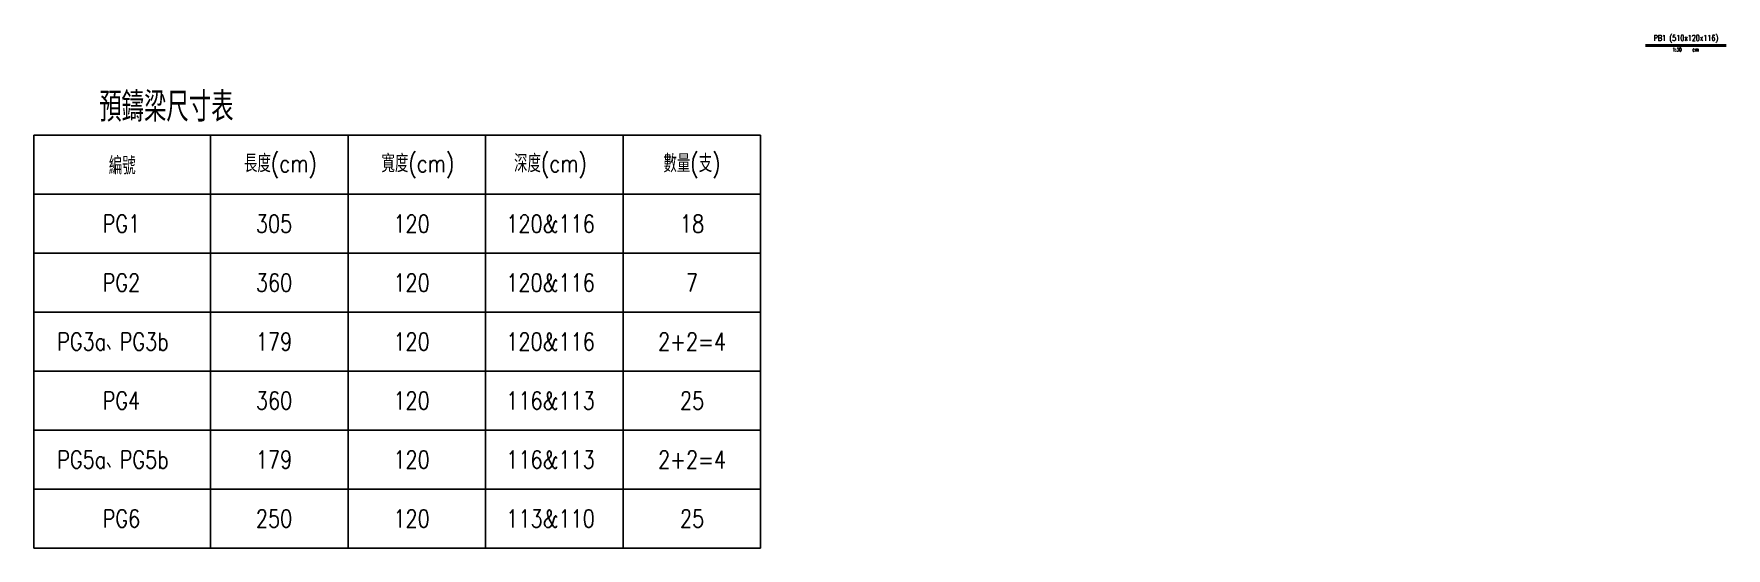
# Model space of a CAD drawing. Extents: x -4206 to 3960, y -1277 to 4499.
# Drawn here: x -4206 to 103, y -1277 to 31 of the extents above; entities that cross this region are included whole.
import ezdxf
from ezdxf.enums import TextEntityAlignment as Align

# ---------------------------------------------------------------- set-up
doc = ezdxf.new("R2010")
doc.units = 0
doc.header["$LTSCALE"] = 3
doc.layers.get('0').update_dxf_attribs({"linetype": 'CONTINUOUS'})
doc.layers.add('HB_TXT_CTEXT', color=2, linetype='CONTINUOUS')
doc.styles.get("Standard").update_dxf_attribs({"font": 'ROMANS.shx', "width": 0.8, "bigfont": 'LCHINA.shx'})

msp = doc.modelspace()

# ---------------------------------------------------------------- texts
at = {"layer": 'HB_TXT_CTEXT', "color": 3, "linetype": 'Continuous', "width": 0.8}
msp.add_text('預鑄梁尺寸表', height=75, rotation=360, dxfattribs=at).set_placement((-3868.183, -150.915), align=Align.MIDDLE)
at = {"layer": 'HB_TXT_CTEXT', "color": 4, "linetype": 'Continuous', "width": 0.8}
for s, p in [('編號', (-3980.652, -301.704)), ('長度(cm)', (-3577.821, -301.704)), ('寬度(cm)', (-3227.821, -301.704)), ('深度(cm)', (-2890.321, -301.704)), ('數量(支)', (-2530.015, -301.704))]:
    msp.add_text(s, height=45, rotation=360, dxfattribs=at).set_placement(p, align=Align.MIDDLE)
for s, p in [('PG1', (-4030.573, -451.704)), ('PG2', (-4030.573, -601.704)), ('PG3a、PG3b', (-4146.309, -751.704)), ('PG4', (-4030.573, -901.704)), ('PG5a、PG5b', (-4146.309, -1051.704)), ('PG6', (-4030.573, -1201.704))]:
    msp.add_text(s, height=45, rotation=360, dxfattribs=at).set_placement(p, align=Align.MIDDLE_LEFT)
at = {"layer": 'HB_TXT_CTEXT', "color": 2, "linetype": 'Continuous', "width": 0.8}
for s, p in [('305', (-3547.821, -451.704)), ('120', (-3197.821, -451.704)), ('360', (-3547.821, -601.704)), ('120', (-3197.821, -601.704)), ('179', (-3547.821, -751.704)), ('120', (-3197.821, -751.704)), ('360', (-3547.821, -901.704)), ('120', (-3197.821, -901.704)), ('179', (-3547.821, -1051.704)), ('120', (-3197.821, -1051.704)), ('250', (-3547.821, -1201.704)), ('120', (-3197.821, -1201.704))]:
    msp.add_text(s, height=45, rotation=360, dxfattribs=at).set_placement(p, align=Align.MIDDLE_RIGHT)
for s, p in [('120&116', (-2890.321, -451.704)), ('18', (-2530.015, -451.704)), ('120&116', (-2890.321, -601.704)), ('7', (-2530.015, -601.704)), ('120&116', (-2890.321, -751.704)), ('2+2=4', (-2530.015, -751.704)), ('116&113', (-2890.321, -901.704)), ('25', (-2530.015, -901.704)), ('116&113', (-2890.321, -1051.704)), ('2+2=4', (-2530.015, -1051.704)), ('113&110', (-2890.321, -1201.704)), ('25', (-2530.015, -1201.704))]:
    msp.add_text(s, height=45, rotation=360, dxfattribs=at).set_placement(p, align=Align.MIDDLE)

# ---------------------------------------------------------------- blocks, each defined once
blk = doc.blocks.new('beam_title')
at = {"layer": 'HB_TXT_CTEXT', "color": 3, "linetype": 'Continuous'}
blk.add_line((-102.5, 3), (102.5, 3), dxfattribs=at)
at = {"layer": 'HB_TXT_CTEXT', "color": 1, "linetype": 'Continuous'}
blk.add_line((-102.5, 0), (102.5, 0), dxfattribs=at)
at = {"color": 3, "linetype": 'Continuous', "width": 0.8}
blk.add_attdef('A', text='', height=15, dxfattribs=at).set_placement((0, 19.5), align=Align.MIDDLE)
at = {"color": 2, "linetype": 'Continuous', "width": 0.8}
for tag, p in [('1:30', (-22.4, -9)), ('CM', (24.8, -9))]:
    blk.add_attdef(tag, text='', height=9, dxfattribs=at).set_placement(p, align=Align.MIDDLE)

# ---------------------------------------------------------------- linework, layer by layer
at = {"layer": 'HB_TXT_CTEXT', "color": 3, "linetype": 'Continuous'}
for p, q in [((-4205.652, -226.704), (-4205.652, -1276.704)), ((-2355.652, -226.704), (-4205.652, -226.704)), ((-2355.652, -1276.704), (-2355.652, -226.704)), ((-4205.652, -1276.704), (-2355.652, -1276.704))]:
    msp.add_line(p, q, dxfattribs=at)
at = {"layer": 'HB_TXT_CTEXT', "color": 7, "linetype": 'Continuous'}
for p, q in [((-3755.652, -226.704), (-3755.652, -1276.704)), ((-3405.652, -226.704), (-3405.652, -1276.704)), ((-3055.652, -226.704), (-3055.652, -1276.704)), ((-2705.652, -226.704), (-2705.652, -1276.704)), ((-4205.652, -526.704), (-2355.652, -526.704)), ((-4205.652, -676.704), (-2355.652, -676.704)), ((-4205.652, -826.704), (-2355.652, -826.704)), ((-4205.652, -976.704), (-2355.652, -976.704)), ((-4205.652, -1126.704), (-2355.652, -1126.704))]:
    msp.add_line(p, q, dxfattribs=at)
at = {"layer": 'HB_TXT_CTEXT', "color": 4, "linetype": 'Continuous'}
msp.add_line((-4205.652, -376.704), (-2355.652, -376.704), dxfattribs=at)

# ---------------------------------------------------------------- block references
at = {"color": 0, "linetype": 'Continuous'}
ref = msp.add_blockref('beam_title', (0, 0), dxfattribs=at)
ref.add_attrib('A', 'PB1 (510x120x116)', dxfattribs={"color": 0, "linetype": 'Continuous', "height": 15, "width": 0.8}).set_placement((-0.003, 19.498), align=Align.MIDDLE)
ref.add_attrib('1:30', '1:30', dxfattribs={"color": 0, "linetype": 'Continuous', "height": 9, "width": 0.8}).set_placement((-22.435, -9.003), align=Align.MIDDLE)
ref.add_attrib('CM', 'cm', dxfattribs={"color": 0, "linetype": 'Continuous', "height": 9, "width": 0.8}).set_placement((24.837, -9.002), align=Align.MIDDLE)

msp.set_redraw_order([(e.dxf.handle, doc.entitydb.next_handle()) for e in msp.query("TEXT MTEXT ATTDEF DIMENSION ARC_DIMENSION")])  # texts and dimensions are drawn at this point

doc.saveas('drawing.dxf')
